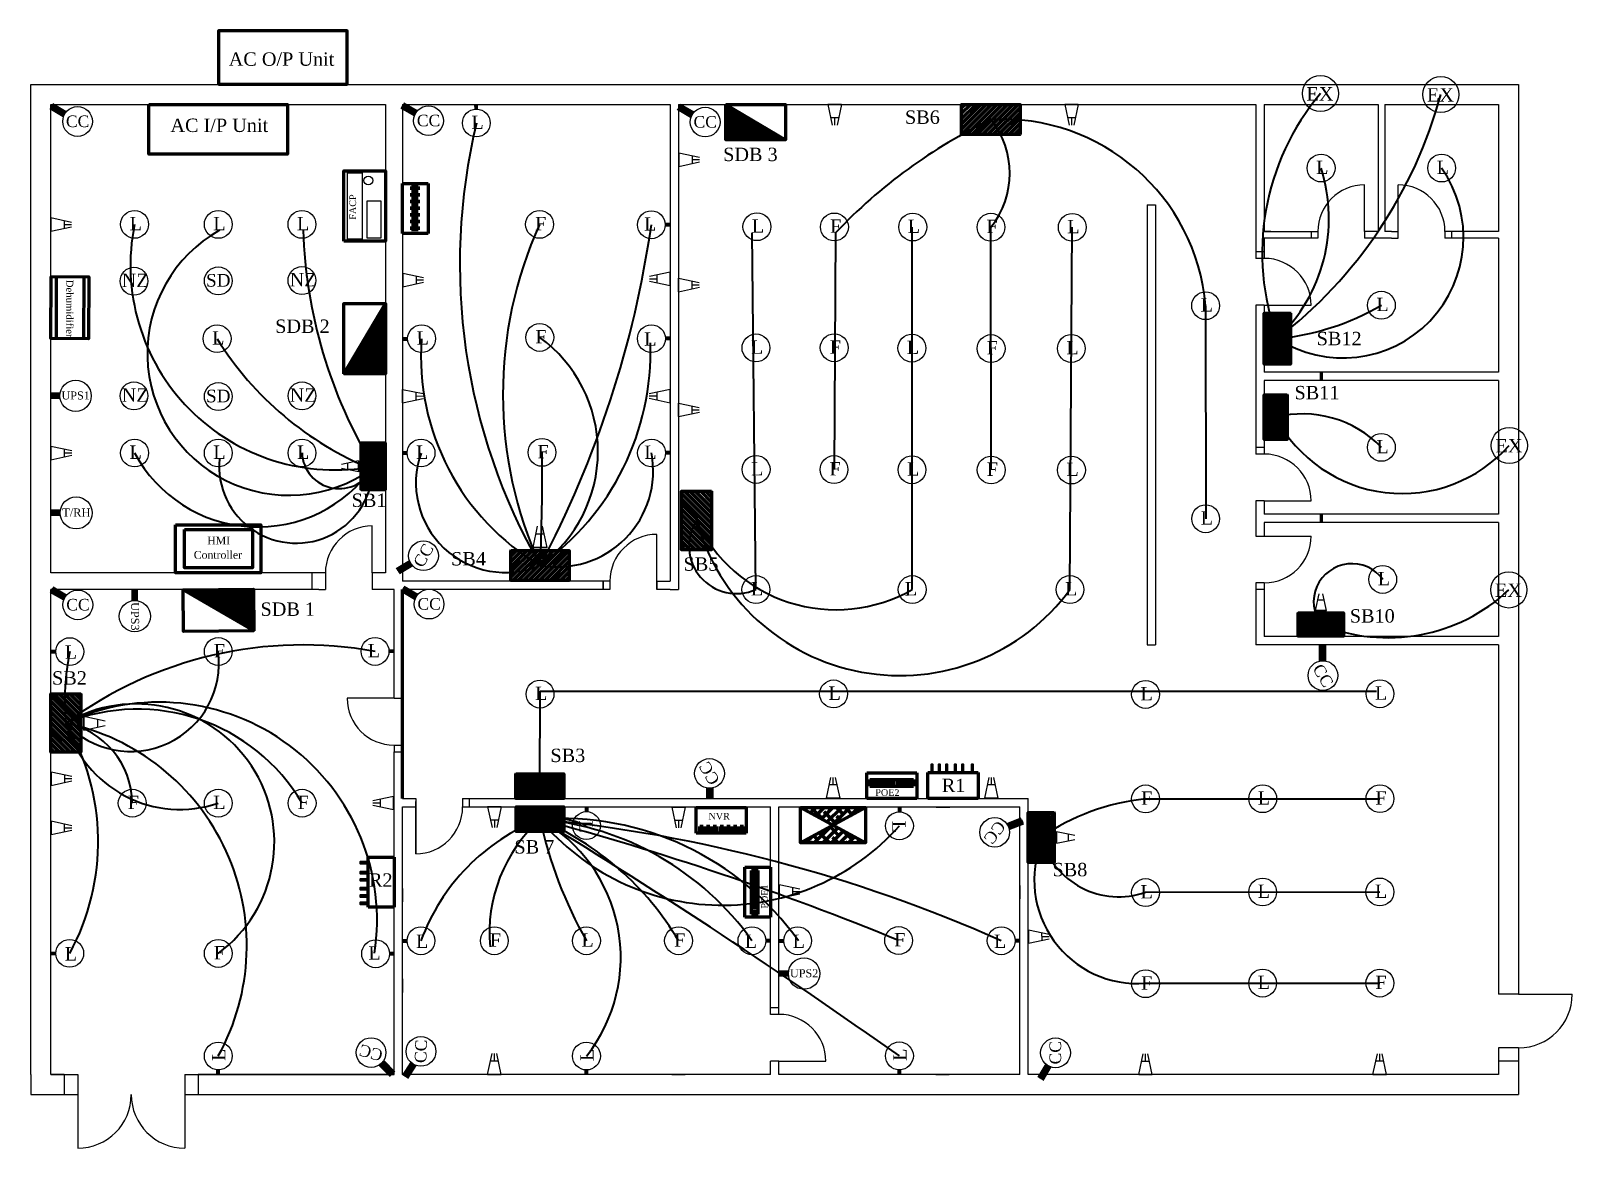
# Model space of a CAD drawing. Header units: metres. Extents: x 59 to 203, y 25 to 76.
# Drawn here: x 132.46 to 155.49, y 24.89 to 41.59 of the extents above; entities that cross this region are included whole.
import ezdxf
from ezdxf.enums import TextEntityAlignment as Align

# ---------------------------------------------------------------- set-up
doc = ezdxf.new("R2010")
doc.units = ezdxf.units.M
doc.header["$LTSCALE"] = 1e-05
doc.header["$MEASUREMENT"] = 0
doc.linetypes.add('DASHED2', pattern=[0.375, 0.25, -0.125])
doc.layers.add('Wire(SLF)', color=100, linetype='DASHED2')
doc.styles.get("Standard").update_dxf_attribs({"font": 'times.ttf'})

msp = doc.modelspace()

# ---------------------------------------------------------------- texts
at = {"lineweight": 60}
for s, height, p in [('AC O/P Unit', 0.2, (135.419, 41.065)), ('AC I/P Unit', 0.2, (134.548, 40.075)), ('HMI', 0.1161, (135.099, 33.911)), ('Controller', 0.1161, (134.897, 33.697))]:
    msp.add_text(s, height=height, dxfattribs=at).set_placement(p)
at = {"color": 0}
for s, height, p in [('EX', 0.2, (151.721, 40.545)), ('EX', 0.2, (153.52, 40.53)), ('CC', 0.1732, (133.162, 40.148)), ('CC', 0.1732, (138.404, 40.16)), ('CC', 0.1732, (142.537, 40.14)), ('L', 0.2, (151.755, 39.447)), ('L', 0.2, (153.555, 39.447)), ('L', 0.2, (134.03, 38.606)), ('L', 0.2, (135.28, 38.606)), ('L', 0.2, (136.53, 38.606)), ('F', 0.2, (140.079, 38.606)), ('L', 0.2, (143.326, 38.57)), ('F', 0.2, (144.485, 38.568)), ('L', 0.2, (145.655, 38.566)), ('F', 0.2, (146.823, 38.564)), ('L', 0.2, (148.037, 38.561)), ('NZ', 0.2, (134.021, 37.757)), ('SD', 0.1893, (135.263, 37.763)), ('NZ', 0.2, (136.53, 37.767)), ('L', 0.2, (150.029, 37.39)), ('L', 0.2, (152.655, 37.397)), ('L', 0.2, (135.263, 36.897)), ('F', 0.2, (140.083, 36.916)), ('L', 0.2, (143.312, 36.76)), ('F', 0.2, (144.481, 36.761)), ('L', 0.2, (145.641, 36.756)), ('F', 0.2, (146.825, 36.75)), ('L', 0.2, (148.023, 36.751)), ('UPS1', 0.1199, (133.133, 36.077)), ('NZ', 0.2, (134.021, 36.042)), ('SD', 0.1893, (135.263, 36.034)), ('NZ', 0.2, (136.531, 36.042)), ('L', 0.2, (152.655, 35.272)), ('EX', 0.2, (154.543, 35.285)), ('L', 0.2, (134.029, 35.189)), ('L', 0.2, (135.28, 35.189)), ('L', 0.2, (136.531, 35.189)), ('L', 0.2, (138.309, 35.189)), ('F', 0.2, (140.116, 35.197)), ('L', 0.2, (143.314, 34.942)), ('F', 0.2, (144.478, 34.941)), ('L', 0.2, (145.643, 34.938)), ('F', 0.2, (146.827, 34.935)), ('L', 0.2, (148.025, 34.933)), ('T/RH', 0.1225, (133.142, 34.325)), ('L', 0.2, (150.03, 34.206)), ('L', 0.2, (152.675, 33.299)), ('L', 0.2, (143.311, 33.147)), ('L', 0.2, (148.003, 33.147)), ('EX', 0.2, (154.535, 33.126)), ('CC', 0.1732, (133.167, 32.923)), ('CC', 0.1732, (138.413, 32.934)), ('F', 0.2, (135.28, 32.221)), ('L', 0.2, (140.087, 31.585)), ('L', 0.2, (144.471, 31.587)), ('L', 0.2, (149.132, 31.579)), ('L', 0.2, (152.634, 31.589)), ('F', 0.2, (149.132, 30.018)), ('L', 0.2, (150.882, 30.021)), ('F', 0.2, (152.633, 30.021)), ('F', 0.2, (133.995, 29.955)), ('L', 0.2, (135.28, 29.955)), ('F', 0.2, (136.532, 29.955)), ('L', 0.2, (149.132, 28.618)), ('L', 0.2, (150.881, 28.627)), ('L', 0.2, (152.633, 28.627)), ('F', 0.2, (139.404, 27.897)), ('L', 0.2, (140.78, 27.897)), ('F', 0.2, (142.156, 27.897)), ('F', 0.2, (145.444, 27.902)), ('F', 0.2, (135.28, 27.708)), ('UPS2', 0.1199, (144.015, 27.44)), ('F', 0.2, (149.132, 27.256)), ('L', 0.2, (150.881, 27.265)), ('F', 0.2, (152.632, 27.265))]:
    msp.add_text(s, height=height, dxfattribs=at).set_placement(p, align=Align.CENTER)
for s, height, rotation, p in [('L', 0.2, 0.5601, (139.137, 40.12)), ('L', 0.2, 359.6407, (141.715, 38.6)), ('L', 0.2, 0.5601, (138.318, 36.898)), ('L', 0.2, 0.2888, (141.718, 36.879)), ('L', 0.2, 0.2008, (141.719, 35.189)), ('CC', 0.1732, 61.0848, (138.403, 33.703)), ('L', 0.2, 0.2008, (145.612, 33.147)), ('UPS3', 0.1199, 270, (133.961, 32.835)), ('L', 0.2, 359.912, (133.062, 32.201)), ('L', 0.2, 0.2008, (137.588, 32.223)), ('CC', 0.1732, 300.7541, (151.693, 31.906)), ('CC', 0.1732, 120.5056, (142.672, 30.532)), ('L', 0.2, 269.912, (140.656, 29.691)), ('L', 0.2, 269.912, (145.331, 29.687)), ('CC', 0.1732, 232.6738, (146.793, 29.657)), ('L', 0.2, 359.912, (133.061, 27.691)), ('L', 0.2, 0.2008, (137.597, 27.704)), ('L', 0.2, 359.912, (138.308, 27.879)), ('L', 0.2, 0.088, (143.219, 27.879)), ('L', 0.2, 359.912, (143.935, 27.879)), ('L', 0.2, 0.088, (146.942, 27.879)), ('CC', 0.1732, 88.05, (138.375, 26.331)), ('L', 0.2, 89.912, (135.37, 26.281)), ('CC', 0.1732, 164.516, (137.567, 26.395)), ('L', 0.2, 89.912, (140.87, 26.28)), ('L', 0.2, 89.912, (145.545, 26.283)), ('CC', 0.1732, 90, (147.853, 26.313))]:
    msp.add_text(s, height=height, rotation=rotation, dxfattribs=at).set_placement(p, align=Align.CENTER)
at = {"lineweight": 60}
msp.add_text('Dehumidifier', height=0.10619, rotation=270, dxfattribs=at).set_placement((132.991, 37.866))
at = {"attachment_point": 1}
for s, width, heights, insert, char_height in [('SB6', 0.77272, [0], (145.521, 40.397), 0.2), ('SDB 3', 0.92655, [0], (142.805, 39.84), 0.2), ('SDB 2', 1.02509, [0], (136.113, 37.272), 0.2), ('SB12', 1.23747, [0], (151.671, 37.088), 0.2), ('SB11', 0.97038, [0], (151.34, 36.279), 0.2), ('SB1', 0.45435, [0], (137.255, 34.671), 0.2), ('SB4', 0.7918, [0], (138.741, 33.796), 0.2), ('SB5', 0.84319, [0], (142.213, 33.717), 0.2), ('SDB 1', 0.90038, [0], (135.894, 33.043), 0.2), ('SB10', 0.62833, [0], (152.166, 32.942), 0.2), ('SB2', 0.75686, [0], (132.78, 32.015), 0.2), ('\\pxqc;SB3', 1.05524, [0], (139.957, 30.857), 0.2), ('\\pxqc;R1', 1.05524, [0], (145.72, 30.409), 0.2), ('POE2', 1.04665, [0.102], (145.078, 30.252), 0.1), ('NVR', 1.04665, [0.102], (142.586, 29.898), 0.1), ('SB 7', 1.04665, [0], (139.687, 29.49), 0.2), ('\\pxqc;SB8', 1.3011, [0], (147.334, 29.15), 0.2), ('\\pxqc;R2', 1.05524, [0], (137.163, 28.994), 0.2)]:
    msp.add_mtext_dynamic_manual_height_columns(s, width=width, gutter_width=1, heights=heights, dxfattribs=dict(at, insert=insert, char_height=char_height))
at = {"char_height": 0.1, "attachment_point": 1, "rotation": 90}
for s, width, heights, insert in [('\\pxqc;FACP', 0.8634, [0], (137.222, 38.522)), ('POE1', 1.04665, [0.102], (143.372, 28.467))]:
    msp.add_mtext_dynamic_manual_height_columns(s, width=width, gutter_width=1, heights=heights, dxfattribs=dict(at, insert=insert))

# ---------------------------------------------------------------- blocks, each defined once
blk = doc.blocks.new('normal door')
for p, q in [((0, 0.125), (0, 0.825)), ((-0.7, 0.125), (-0.8, 0.125)), ((-0.8, 0.125), (-0.8, 0)), ((-0.7, 0), (-0.8, 0)), ((-0.7, 0.125), (-0.7, 0)), ((0, 0.125), (0, 0))]:
    blk.add_line(p, q)
blk.add_arc((0, 0.125), 0.7, 90, 180)

# ---------------------------------------------------------------- hatches: boundary and pattern name
at = {"lineweight": 60}
h = msp.add_hatch(dxfattribs=at)
h.set_pattern_fill('ANSI31', color=256, scale=0.221801, angle=0.0166, style=0)
h.set_pattern_definition([(45.01664, (131.454638, 25.38501), (-0.019610316, 0.019598928), [])])
h.paths.add_polyline_path([(143.736, 39.958), (142.847, 40.485), (142.847, 39.958)])
h = msp.add_hatch(dxfattribs=at)
h.set_pattern_fill('ANSI31', color=256, scale=0.447342, angle=180)
h.set_pattern_definition([(225, (184.031344, 68.213096), (0.03953984, -0.03953984), [])])
h.paths.add_polyline_path([(147.241, 40.036), (147.241, 40.486), (146.367, 40.486), (146.367, 40.036)])
h = msp.add_hatch(dxfattribs=at)
h.set_pattern_fill('ANSI31', color=256, scale=0.261867, angle=90, style=0)
h.set_pattern_definition([(135, (154.962064, 23.005506), (-0.02314598, -0.02314598), [])])
h.paths.add_polyline_path([(137.76, 37.511), (137.139, 36.461), (137.76, 36.461)])
h = msp.add_hatch(dxfattribs=at)
h.set_pattern_fill('ANSI31', color=256, scale=0.388692, angle=-90)
h.set_pattern_definition([(315, (126.795753, 69.332457), (0.034355855, 0.034355855), [])])
h.paths.add_polyline_path([(151.279, 37.365), (150.888, 37.365), (150.888, 36.606), (151.279, 36.606)])
h = msp.add_hatch(dxfattribs=at)
h.set_pattern_fill('ANSI31', color=256, scale=0.342004, angle=-90)
h.set_pattern_definition([(315, (129.689607, 64.272085), (0.03022915, 0.03022915), [])])
h.paths.add_polyline_path([(151.232, 36.145), (150.888, 36.145), (150.888, 35.477), (151.232, 35.477)])
h = msp.add_hatch(dxfattribs=at)
h.set_pattern_fill('ANSI31', color=256, scale=0.359311, angle=90)
h.set_pattern_definition([(135, (160.02907, 5.1748), (-0.03175889, -0.03175889), [])])
h.paths.add_polyline_path([(137.397, 34.725), (137.758, 34.725), (137.758, 35.427), (137.397, 35.427)])
h = msp.add_hatch(dxfattribs=at)
h.set_pattern_fill('ANSI31', color=256, scale=0.447342, angle=-90)
h.set_pattern_definition([(315, (114.45358, 71.49459), (0.03953984, 0.03953984), [])])
h.paths.add_polyline_path([(142.631, 34.704), (142.181, 34.704), (142.181, 33.83), (142.631, 33.83)])
h = msp.add_hatch(dxfattribs=at)
h.set_pattern_fill('ANSI31', color=256, scale=0.447342)
h.set_pattern_definition([(45, (102.84303, 5.643244), (-0.03953984, 0.03953984), [])])
h.paths.add_polyline_path([(139.634, 33.82), (139.634, 33.371), (140.507, 33.371), (140.507, 33.82)])
h = msp.add_hatch(dxfattribs=at)
h.set_pattern_fill('ANSI31', color=256, scale=0.261867, angle=180.422, style=0)
h.set_pattern_definition([(225.42197, (149.116005, 50.540016), (0.023315812, -0.02297489), [])])
h.paths.add_polyline_path([(134.738, 33.232), (135.792, 32.618), (135.788, 33.24)])
h = msp.add_hatch(dxfattribs=at)
h.set_pattern_fill('ANSI31', color=256, scale=0.347025)
h.set_pattern_definition([(45, (122.8562, 11.03124), (-0.03067299, 0.03067299), [])])
h.paths.add_polyline_path([(151.396, 32.89), (151.396, 32.541), (152.074, 32.541), (152.074, 32.89)])
h = msp.add_hatch(dxfattribs=at)
h.set_pattern_fill('ANSI31', color=256, scale=0.447342, angle=-90)
h.set_pattern_definition([(315, (105.033273, 68.46726), (0.03953984, 0.03953984), [])])
h.paths.add_polyline_path([(133.21, 31.677), (132.761, 31.677), (132.761, 30.803), (133.21, 30.803)])
h = msp.add_hatch(dxfattribs=at)
h.set_pattern_fill('ANSI31', color=256, scale=0.367618)
h.set_pattern_definition([(45, (109.472096, 7.32689), (-0.032493114, 0.032493114), [])])
h.paths.add_polyline_path([(139.706, 30.482), (139.706, 30.113), (140.424, 30.113), (140.424, 30.482)])
h = msp.add_hatch(dxfattribs=at)
h.set_pattern_fill('ANSI31', color=256, scale=0.365629, angle=180)
h.set_pattern_definition([(225, (170.497143, 52.648433), (0.03231735, -0.03231735), [])])
h.paths.add_polyline_path([(140.427, 29.618), (140.427, 29.986), (139.713, 29.986), (139.713, 29.618)])
h = msp.add_hatch(dxfattribs=at)
h.set_pattern_fill('ANSI38', color=256, scale=0.720766)
h.set_pattern_definition([(45, (95.60787, -13.75963), (-0.06370732, 0.06370732), []), (135, (95.60787, -13.75963), (-0.19112195, 0.06370732), [0.2252394, -0.13514363])])
h.paths.add_polyline_path([(143.961, 29.979), (144.445, 29.714), (144.929, 29.979)])
h.paths.add_polyline_path([(144.929, 29.448), (144.445, 29.714), (143.961, 29.448)])
h = msp.add_hatch(dxfattribs=at)
h.set_pattern_fill('ANSI31', color=256, scale=0.382647, angle=-90)
h.set_pattern_definition([(315, (123.64542, 61.375407), (0.033821574, 0.033821574), [])])
h.paths.add_polyline_path([(147.748, 29.905), (147.363, 29.905), (147.363, 29.158), (147.748, 29.158)])

# ---------------------------------------------------------------- linework, layer by layer
for p, q in [((132.463, 25.986), (132.463, 40.786)), ((142.013, 40.786), (142.163, 40.786)), ((150.738, 40.786), (150.888, 40.786)), ((152.588, 40.786), (152.688, 40.786)), ((154.688, 40.786), (154.688, 36.486)), ((132.763, 40.486), (137.763, 40.486)), ((137.763, 40.486), (137.763, 33.486)), ((138.013, 40.486), (138.013, 36.855)), ((142.013, 40.486), (142.013, 33.361)), ((142.138, 40.486), (142.138, 33.236)), ((150.763, 40.486), (150.763, 38.186)), ((150.763, 40.486), (150.763, 38.186)), ((150.888, 40.486), (150.888, 38.586)), ((152.588, 40.486), (152.588, 38.586)), ((152.688, 40.486), (152.688, 38.586)), ((154.388, 40.486), (154.388, 38.586)), ((154.388, 40.486), (154.388, 38.586)), ((154.388, 40.486), (154.388, 38.586)), ((154.688, 40.486), (154.688, 38.586)), ((152.388, 38.586), (152.388, 39.286)), ((152.888, 38.586), (152.888, 39.286)), ((149.138, 38.986), (149.138, 32.411)), ((149.138, 38.986), (149.263, 38.986)), ((149.263, 38.986), (149.263, 32.411)), ((150.988, 38.586), (150.888, 38.586)), ((150.888, 38.586), (151.688, 38.586)), ((150.888, 38.486), (150.888, 38.186)), ((151.588, 38.486), (150.888, 38.486)), ((151.588, 38.586), (151.588, 38.486)), ((151.588, 38.586), (151.588, 38.486)), ((151.688, 38.486), (151.588, 38.486)), ((151.688, 38.586), (151.688, 38.486)), ((152.388, 38.586), (152.388, 38.486)), ((152.588, 38.586), (152.388, 38.586)), ((152.788, 38.486), (152.388, 38.486)), ((152.788, 38.586), (152.688, 38.586)), ((152.788, 38.586), (152.888, 38.586)), ((152.788, 38.486), (152.888, 38.486)), ((152.888, 38.486), (152.888, 38.586)), ((154.388, 38.586), (153.588, 38.586)), ((153.588, 38.586), (153.588, 38.486)), ((154.388, 38.486), (153.588, 38.486)), ((153.688, 38.486), (153.688, 38.586)), ((154.388, 38.486), (154.388, 37.486)), ((154.388, 38.486), (154.388, 36.486)), ((150.888, 38.286), (150.763, 38.286)), ((150.888, 38.186), (150.763, 38.186)), ((150.763, 37.486), (150.763, 35.261)), ((150.763, 37.486), (150.763, 35.261)), ((150.888, 37.486), (150.763, 37.486)), ((150.888, 37.486), (150.888, 36.486)), ((150.888, 37.486), (151.588, 37.486)), ((138.013, 36.855), (138.013, 33.361)), ((154.388, 36.486), (150.888, 36.486)), ((154.688, 36.486), (154.688, 36.386)), ((154.688, 36.386), (154.688, 36.286)), ((150.888, 36.361), (150.888, 35.261)), ((154.388, 36.361), (150.888, 36.361)), ((150.888, 35.361), (150.763, 35.361)), ((150.888, 35.261), (150.763, 35.261)), ((150.763, 34.561), (150.763, 34.036)), ((150.888, 34.561), (150.763, 34.561)), ((150.888, 34.561), (150.888, 34.361)), ((150.888, 34.561), (151.588, 34.561)), ((154.388, 34.361), (150.888, 34.361)), ((154.688, 34.361), (154.688, 34.225)), ((137.563, 33.486), (137.563, 34.186)), ((150.888, 34.236), (150.888, 34.036)), ((154.388, 34.236), (150.888, 34.236)), ((150.763, 34.036), (151.588, 34.036)), ((136.763, 33.486), (132.763, 33.486)), ((136.663, 33.486), (136.663, 33.236)), ((136.863, 33.486), (136.763, 33.486)), ((136.863, 33.486), (136.863, 33.236)), ((137.763, 33.486), (137.563, 33.486)), ((137.563, 33.486), (137.563, 33.236)), ((132.763, 25.986), (132.763, 33.236)), ((136.763, 33.236), (132.763, 33.236)), ((136.763, 33.236), (136.863, 33.236)), ((137.888, 33.236), (137.563, 33.236)), ((137.888, 31.611), (137.888, 33.236)), ((141.014, 33.361), (138.013, 33.361)), ((138.013, 31.611), (138.013, 33.236)), ((141.014, 33.236), (138.013, 33.236)), ((141.014, 33.236), (141.014, 33.361)), ((141.814, 33.236), (141.814, 33.361)), ((141.814, 33.361), (142.013, 33.361)), ((142.014, 33.236), (141.814, 33.236)), ((142.013, 33.236), (142.138, 33.236)), ((150.763, 33.336), (150.763, 32.411)), ((150.888, 33.336), (150.763, 33.336)), ((150.888, 33.236), (150.763, 33.236)), ((150.888, 33.336), (150.888, 32.536)), ((154.388, 32.536), (150.888, 32.536)), ((149.138, 32.411), (149.263, 32.411)), ((154.388, 32.411), (150.763, 32.411)), ((137.888, 31.611), (138.013, 31.611)), ((137.888, 25.986), (137.888, 30.811)), ((137.888, 30.811), (138.013, 30.811)), ((138.013, 30.111), (138.013, 30.811)), ((137.888, 25.986), (137.888, 29.986)), ((138.013, 30.111), (138.213, 30.111)), ((138.013, 30.111), (138.213, 30.111)), ((138.013, 25.986), (138.013, 29.986)), ((138.013, 29.986), (138.213, 29.986)), ((138.213, 30.111), (138.213, 29.986)), ((138.213, 29.286), (138.213, 30.066)), ((138.213, 29.986), (138.213, 29.286)), ((138.913, 30.111), (147.363, 30.111)), ((138.913, 30.111), (138.913, 29.986)), ((138.913, 29.986), (143.513, 29.986)), ((139.013, 30.111), (139.013, 29.986)), ((143.513, 26.886), (143.513, 29.986)), ((143.638, 26.886), (143.638, 29.986)), ((143.638, 29.986), (147.238, 29.986)), ((147.238, 25.986), (147.238, 29.986)), ((147.363, 25.986), (147.363, 30.111)), ((154.688, 27.383), (154.688, 27.186)), ((154.688, 27.186), (155.488, 27.186)), ((143.638, 26.986), (143.513, 26.986)), ((143.638, 26.886), (143.513, 26.886)), ((154.688, 26.386), (154.688, 25.686)), ((143.513, 25.986), (143.513, 26.186)), ((143.638, 26.186), (143.513, 26.186)), ((143.638, 25.986), (143.638, 26.186)), ((143.638, 26.186), (144.338, 26.186)), ((132.463, 25.986), (132.463, 25.686)), ((132.963, 25.986), (132.763, 25.986)), ((132.763, 25.986), (133.163, 25.986)), ((132.963, 25.986), (132.963, 25.686)), ((133.163, 25.986), (133.163, 25.686)), ((134.763, 25.986), (137.888, 25.986)), ((134.763, 25.986), (134.763, 25.686)), ((137.888, 25.986), (134.963, 25.986)), ((134.963, 25.986), (134.963, 25.686)), ((148.363, 25.986), (148.363, 25.987)), ((132.463, 25.686), (132.763, 25.686)), ((132.763, 25.686), (133.163, 25.686)), ((133.163, 25.686), (133.163, 24.886)), ((134.763, 25.686), (154.688, 25.686)), ((134.763, 25.686), (134.763, 24.886))]:
    msp.add_line(p, q)
for p, q in [((132.954, 40.312), (132.755, 40.429)), ((132.97, 40.344), (132.77, 40.461)), ((132.986, 40.368), (132.786, 40.485)), ((138.196, 40.324), (137.997, 40.441)), ((138.212, 40.356), (138.012, 40.473)), ((138.228, 40.38), (138.028, 40.497)), ((142.329, 40.304), (142.129, 40.421)), ((142.345, 40.336), (142.145, 40.453)), ((142.361, 40.36), (142.161, 40.477)), ((132.84, 37.913), (132.84, 36.986)), ((133.254, 37.912), (133.249, 36.984)), ((132.899, 36.155), (132.758, 36.155)), ((132.899, 36.155), (132.899, 36.155)), ((132.899, 36.107), (132.758, 36.107)), ((132.902, 34.406), (132.758, 34.406)), ((132.902, 34.357), (132.758, 34.357)), ((132.902, 34.406), (132.902, 34.406)), ((138.125, 33.655), (137.926, 33.537)), ((138.138, 33.629), (137.939, 33.511)), ((138.158, 33.6), (137.959, 33.482)), ((132.959, 33.087), (132.759, 33.204)), ((132.974, 33.119), (132.774, 33.236)), ((132.99, 33.143), (132.791, 33.26)), ((133.991, 33.069), (133.991, 33.236)), ((134.04, 33.069), (134.04, 33.236)), ((138.205, 33.099), (138.006, 33.215)), ((138.221, 33.13), (138.021, 33.247)), ((138.237, 33.154), (138.037, 33.271)), ((134.04, 33.069), (134.04, 33.069)), ((151.728, 32.169), (151.726, 32.401)), ((151.764, 32.172), (151.762, 32.404)), ((151.793, 32.17), (151.791, 32.402)), ((142.572, 30.268), (142.573, 30.111)), ((142.601, 30.266), (142.602, 30.111)), ((142.636, 30.269), (142.637, 30.111)), ((143.961, 29.979), (144.929, 29.448)), ((144.929, 29.979), (143.961, 29.448)), ((147.05, 29.722), (147.264, 29.81)), ((147.066, 29.691), (147.28, 29.779)), ((147.075, 29.663), (147.29, 29.751)), ((143.78, 27.519), (143.64, 27.519)), ((143.78, 27.471), (143.64, 27.471)), ((143.78, 27.519), (143.78, 27.519)), ((137.678, 26.136), (137.839, 25.97)), ((137.7, 26.155), (137.862, 25.989)), ((137.724, 26.181), (137.885, 26.015)), ((138.148, 26.163), (138.025, 25.967)), ((138.172, 26.145), (138.048, 25.95)), ((138.203, 26.129), (138.08, 25.933)), ((147.633, 26.136), (147.516, 25.937)), ((147.657, 26.12), (147.54, 25.92)), ((147.689, 26.105), (147.572, 25.905))]:
    msp.add_line(p, q, dxfattribs=at)
at = {"color": 0, "lineweight": 60}
for p, q in [((139.107, 40.486), (139.108, 40.415)), ((139.116, 40.486), (139.117, 40.415)), ((142.847, 40.485), (143.736, 39.958)), ((148.009, 40.485), (148.009, 40.486)), ((138.013, 38.557), (138.013, 39.304)), ((138.013, 39.304), (138.398, 39.304)), ((138.147, 39.261), (138.147, 39.211)), ((138.247, 39.261), (138.147, 39.261)), ((138.247, 39.211), (138.147, 39.211)), ((138.147, 39.161), (138.147, 39.111)), ((138.247, 39.161), (138.147, 39.161)), ((138.247, 39.161), (138.147, 39.161)), ((138.247, 39.261), (138.247, 39.211)), ((138.247, 39.161), (138.247, 39.111)), ((138.398, 39.304), (138.398, 38.557)), ((138.247, 39.111), (138.147, 39.111)), ((138.147, 39.061), (138.147, 39.011)), ((138.247, 39.061), (138.147, 39.061)), ((138.247, 39.011), (138.147, 39.011)), ((138.147, 38.961), (138.147, 38.911)), ((138.247, 38.961), (138.147, 38.961)), ((138.247, 39.061), (138.247, 39.011)), ((138.247, 38.961), (138.247, 38.911)), ((138.247, 38.911), (138.147, 38.911)), ((138.147, 38.861), (138.147, 38.811)), ((138.247, 38.861), (138.147, 38.861)), ((138.247, 38.811), (138.147, 38.811)), ((138.147, 38.761), (138.147, 38.711)), ((138.247, 38.761), (138.147, 38.761)), ((138.247, 38.711), (138.147, 38.711)), ((138.247, 38.861), (138.247, 38.811)), ((138.247, 38.761), (138.247, 38.711)), ((142.011, 38.691), (141.94, 38.691)), ((142.011, 38.682), (141.94, 38.682)), ((138.398, 38.557), (138.013, 38.557)), ((138.147, 38.661), (138.147, 38.611)), ((138.247, 38.661), (138.147, 38.661)), ((138.247, 38.611), (138.147, 38.611)), ((138.247, 38.661), (138.247, 38.611)), ((137.139, 36.461), (137.76, 37.511)), ((138.021, 36.988), (138.092, 36.988)), ((138.022, 36.978), (138.092, 36.979)), ((142.013, 36.992), (141.942, 36.991)), ((142.013, 36.983), (141.942, 36.982)), ((151.737, 36.486), (151.737, 36.361)), ((138.013, 35.282), (138.084, 35.282)), ((138.013, 35.273), (138.084, 35.273)), ((142.014, 35.283), (141.943, 35.283)), ((142.014, 35.274), (141.943, 35.274)), ((151.736, 34.361), (151.736, 34.236)), ((135.792, 32.618), (134.738, 33.232)), ((138.013, 30.111), (138.013, 33.236)), ((151.735, 32.541), (151.735, 32.536)), ((132.766, 32.313), (132.837, 32.313)), ((132.766, 32.304), (132.837, 32.304)), ((137.883, 32.317), (137.812, 32.316)), ((137.883, 32.308), (137.813, 32.307)), ((144.95, 30.112), (144.95, 30.497)), ((144.95, 30.497), (145.697, 30.497)), ((144.997, 30.397), (145.647, 30.397)), ((144.997, 30.397), (144.997, 30.297)), ((145.047, 30.397), (145.047, 30.297)), ((145.097, 30.397), (145.097, 30.297)), ((145.097, 30.397), (145.097, 30.297)), ((145.147, 30.397), (145.147, 30.297)), ((145.197, 30.397), (145.197, 30.297)), ((145.247, 30.397), (145.247, 30.297)), ((145.297, 30.397), (145.297, 30.297)), ((145.347, 30.397), (145.347, 30.297)), ((145.397, 30.397), (145.397, 30.297)), ((145.447, 30.397), (145.447, 30.297)), ((145.497, 30.397), (145.497, 30.297)), ((145.547, 30.397), (145.547, 30.297)), ((145.597, 30.397), (145.597, 30.297)), ((145.647, 30.397), (145.647, 30.297)), ((145.697, 30.497), (145.697, 30.112)), ((145.864, 30.115), (145.864, 30.5)), ((145.864, 30.5), (146.612, 30.5)), ((146.612, 30.5), (146.612, 30.115)), ((144.997, 30.297), (145.647, 30.297)), ((140.759, 29.987), (140.759, 29.916)), ((140.768, 29.987), (140.768, 29.916)), ((142.403, 29.977), (143.151, 29.977)), ((142.403, 29.592), (142.403, 29.977)), ((143.151, 29.977), (143.151, 29.592)), ((145.697, 30.112), (144.95, 30.112)), ((145.434, 29.982), (145.434, 29.912)), ((145.443, 29.982), (145.443, 29.912)), ((146.612, 30.115), (145.864, 30.115)), ((143.151, 29.592), (142.403, 29.592)), ((142.508, 29.692), (142.458, 29.692)), ((142.458, 29.592), (142.458, 29.692)), ((142.508, 29.592), (142.458, 29.592)), ((142.508, 29.592), (142.508, 29.692)), ((142.608, 29.692), (142.558, 29.692)), ((142.558, 29.592), (142.558, 29.692)), ((142.608, 29.592), (142.558, 29.592)), ((142.608, 29.592), (142.608, 29.692)), ((142.708, 29.692), (142.658, 29.692)), ((142.658, 29.592), (142.658, 29.692)), ((142.708, 29.592), (142.658, 29.592)), ((142.708, 29.592), (142.708, 29.692)), ((142.808, 29.692), (142.758, 29.692)), ((142.758, 29.592), (142.758, 29.692)), ((142.808, 29.592), (142.758, 29.592)), ((142.808, 29.592), (142.808, 29.692)), ((142.908, 29.692), (142.858, 29.692)), ((142.858, 29.592), (142.858, 29.692)), ((142.908, 29.592), (142.858, 29.592)), ((142.908, 29.592), (142.908, 29.692)), ((143.008, 29.692), (142.958, 29.692)), ((142.958, 29.592), (142.958, 29.692)), ((143.008, 29.592), (142.958, 29.592)), ((143.008, 29.592), (143.008, 29.692)), ((143.008, 29.592), (143.008, 29.692)), ((143.108, 29.692), (143.058, 29.692)), ((143.058, 29.592), (143.058, 29.692)), ((143.108, 29.592), (143.058, 29.592)), ((143.108, 29.592), (143.108, 29.692)), ((137.503, 28.488), (137.503, 29.235)), ((137.503, 29.235), (137.888, 29.235)), ((137.888, 29.235), (137.888, 28.488)), ((143.127, 28.339), (143.127, 29.086)), ((143.127, 29.086), (143.511, 29.086)), ((143.227, 28.386), (143.227, 29.036)), ((143.227, 29.036), (143.327, 29.036)), ((143.327, 28.386), (143.327, 29.036)), ((143.511, 29.086), (143.511, 28.339)), ((143.227, 28.986), (143.327, 28.986)), ((143.227, 28.936), (143.327, 28.936)), ((143.227, 28.886), (143.327, 28.886)), ((143.227, 28.836), (143.327, 28.836)), ((143.227, 28.786), (143.327, 28.786)), ((143.227, 28.736), (143.327, 28.736)), ((143.227, 28.686), (143.327, 28.686)), ((143.227, 28.636), (143.327, 28.636)), ((143.227, 28.586), (143.327, 28.586)), ((137.888, 28.488), (137.503, 28.488)), ((143.511, 28.339), (143.127, 28.339)), ((143.227, 28.536), (143.327, 28.536)), ((143.227, 28.486), (143.327, 28.486)), ((143.227, 28.486), (143.327, 28.486)), ((143.227, 28.436), (143.327, 28.436)), ((143.227, 28.386), (143.327, 28.386)), ((138.012, 27.991), (138.083, 27.991)), ((138.012, 27.982), (138.083, 27.982)), ((143.514, 27.991), (143.443, 27.991)), ((143.514, 27.982), (143.443, 27.982)), ((143.639, 27.991), (143.71, 27.991)), ((143.639, 27.982), (143.71, 27.982)), ((147.237, 27.991), (147.166, 27.991)), ((147.237, 27.982), (147.167, 27.982)), ((132.765, 27.803), (132.836, 27.803)), ((132.765, 27.794), (132.836, 27.794)), ((137.892, 27.797), (137.821, 27.797)), ((137.892, 27.788), (137.821, 27.788)), ((135.258, 25.985), (135.258, 26.056)), ((135.267, 25.985), (135.267, 26.056)), ((140.758, 25.984), (140.758, 26.055)), ((140.767, 25.984), (140.767, 26.055)), ((145.433, 25.988), (145.433, 26.058)), ((145.442, 25.988), (145.442, 26.058))]:
    msp.add_line(p, q, dxfattribs=at)
at = {"color": 0}
for p, q in [((144.369, 40.487), (144.572, 40.487)), ((144.572, 40.487), (144.369, 40.487)), ((144.369, 40.487), (144.435, 40.177)), ((144.572, 40.487), (144.506, 40.177)), ((147.907, 40.485), (148.11, 40.485)), ((148.11, 40.485), (147.907, 40.485)), ((147.907, 40.485), (147.973, 40.176)), ((148.11, 40.485), (148.044, 40.176)), ((144.529, 40.288), (144.412, 40.288)), ((144.47, 40.288), (144.47, 40.177)), ((144.47, 40.288), (144.47, 40.177)), ((148.067, 40.286), (147.95, 40.286)), ((148.008, 40.286), (148.008, 40.176)), ((148.008, 40.286), (148.008, 40.176)), ((142.143, 39.56), (142.142, 39.762)), ((142.142, 39.762), (142.452, 39.697)), ((142.142, 39.762), (142.143, 39.56)), ((142.143, 39.56), (142.452, 39.627)), ((142.341, 39.72), (142.342, 39.603)), ((142.341, 39.662), (142.452, 39.662)), ((142.341, 39.662), (142.452, 39.662)), ((132.763, 38.593), (132.763, 38.795)), ((132.763, 38.795), (133.072, 38.729)), ((132.763, 38.795), (132.763, 38.593)), ((132.962, 38.753), (132.962, 38.635)), ((132.962, 38.694), (133.072, 38.694)), ((132.962, 38.694), (133.072, 38.694)), ((137.763, 38.593), (137.763, 38.795)), ((137.763, 38.795), (137.763, 38.593)), ((132.763, 38.593), (133.072, 38.659)), ((138.022, 37.761), (138.022, 37.963)), ((138.022, 37.963), (138.331, 37.899)), ((138.022, 37.963), (138.022, 37.761)), ((138.022, 37.761), (138.331, 37.828)), ((138.22, 37.922), (138.221, 37.804)), ((138.221, 37.863), (138.331, 37.863)), ((138.221, 37.863), (138.331, 37.863)), ((142.012, 37.978), (141.703, 37.913)), ((141.814, 37.877), (141.703, 37.877)), ((141.814, 37.877), (141.703, 37.877)), ((142.012, 37.776), (141.703, 37.842)), ((141.814, 37.936), (141.814, 37.819)), ((142.012, 37.776), (142.012, 37.978)), ((142.012, 37.978), (142.012, 37.776)), ((142.14, 37.688), (142.14, 37.891)), ((142.14, 37.891), (142.449, 37.826)), ((142.14, 37.891), (142.14, 37.688)), ((142.339, 37.849), (142.339, 37.731)), ((142.339, 37.79), (142.449, 37.791)), ((142.339, 37.79), (142.449, 37.791)), ((142.14, 37.688), (142.45, 37.755)), ((138.015, 36.026), (138.014, 36.228)), ((138.014, 36.228), (138.324, 36.164)), ((138.014, 36.228), (138.015, 36.026)), ((138.213, 36.187), (138.213, 36.069)), ((142.011, 36.226), (141.701, 36.16)), ((141.812, 36.183), (141.812, 36.066)), ((142.011, 36.024), (142.011, 36.226)), ((142.011, 36.226), (142.011, 36.024)), ((138.015, 36.026), (138.324, 36.093)), ((138.213, 36.128), (138.324, 36.129)), ((138.213, 36.128), (138.324, 36.129)), ((141.812, 36.125), (141.701, 36.125)), ((141.812, 36.125), (141.701, 36.125)), ((142.011, 36.024), (141.701, 36.089)), ((142.14, 35.82), (142.14, 36.022)), ((142.14, 36.022), (142.449, 35.957)), ((142.14, 36.022), (142.14, 35.82)), ((142.339, 35.98), (142.339, 35.863)), ((142.339, 35.921), (142.449, 35.922)), ((142.339, 35.921), (142.449, 35.922)), ((142.14, 35.82), (142.45, 35.886)), ((132.764, 35.176), (132.764, 35.378)), ((132.764, 35.378), (133.073, 35.313)), ((132.764, 35.378), (132.764, 35.176)), ((132.764, 35.176), (133.073, 35.242)), ((132.962, 35.336), (132.962, 35.219)), ((132.962, 35.277), (133.073, 35.277)), ((132.962, 35.277), (133.073, 35.277)), ((137.36, 35.16), (137.105, 35.105)), ((137.36, 34.993), (137.105, 35.047)), ((137.196, 35.028), (137.196, 35.125)), ((137.36, 35.16), (137.36, 34.993)), ((137.36, 34.993), (137.36, 35.16)), ((139.967, 33.866), (140.034, 34.184)), ((140.174, 33.866), (140.107, 34.184)), ((140.174, 33.866), (139.967, 33.866)), ((139.967, 33.866), (140.174, 33.866)), ((140.01, 34.07), (140.131, 34.07)), ((134.011, 33.486), (134.011, 33.486)), ((151.655, 32.925), (151.707, 33.172)), ((151.816, 32.925), (151.763, 33.172)), ((151.689, 33.084), (151.782, 33.084)), ((151.816, 32.925), (151.655, 32.925)), ((151.655, 32.925), (151.816, 32.925)), ((133.257, 31.136), (133.257, 31.343)), ((133.257, 31.343), (133.574, 31.276)), ((133.257, 31.343), (133.257, 31.136)), ((133.257, 31.136), (133.574, 31.204)), ((133.46, 31.3), (133.46, 31.179)), ((132.765, 30.309), (132.765, 30.511)), ((132.765, 30.511), (133.074, 30.446)), ((132.765, 30.511), (132.765, 30.309)), ((132.964, 30.469), (132.964, 30.352)), ((132.964, 30.41), (133.074, 30.41)), ((132.964, 30.41), (133.074, 30.41)), ((144.349, 30.117), (144.414, 30.426)), ((144.45, 30.316), (144.45, 30.426)), ((144.45, 30.316), (144.45, 30.426)), ((144.551, 30.117), (144.485, 30.426)), ((146.713, 30.117), (146.779, 30.426)), ((146.814, 30.316), (146.814, 30.426)), ((146.814, 30.316), (146.814, 30.426)), ((146.915, 30.117), (146.849, 30.426)), ((132.765, 30.309), (133.074, 30.375)), ((144.508, 30.316), (144.391, 30.316)), ((146.873, 30.316), (146.755, 30.316)), ((137.882, 30.144), (137.573, 30.078)), ((137.684, 30.043), (137.573, 30.043)), ((137.684, 30.043), (137.573, 30.043)), ((137.882, 29.942), (137.573, 30.008)), ((137.684, 29.984), (137.684, 30.102)), ((137.882, 30.144), (137.882, 29.942)), ((137.882, 29.942), (137.882, 30.144)), ((139.287, 29.987), (139.489, 29.987)), ((139.489, 29.987), (139.287, 29.987)), ((139.287, 29.987), (139.353, 29.678)), ((139.489, 29.987), (139.423, 29.678)), ((142.037, 29.985), (142.239, 29.985)), ((142.239, 29.985), (142.037, 29.985)), ((142.037, 29.985), (142.103, 29.675)), ((142.239, 29.985), (142.173, 29.675)), ((144.349, 30.117), (144.551, 30.117)), ((144.551, 30.117), (144.349, 30.117)), ((145.987, 29.983), (146.189, 29.983)), ((146.189, 29.983), (145.987, 29.983)), ((146.713, 30.117), (146.915, 30.117)), ((146.915, 30.117), (146.713, 30.117)), ((132.765, 29.777), (132.765, 29.575)), ((132.765, 29.575), (132.765, 29.777)), ((132.765, 29.777), (133.074, 29.711)), ((132.964, 29.617), (132.964, 29.735)), ((139.446, 29.788), (139.329, 29.788)), ((139.388, 29.788), (139.388, 29.678)), ((139.388, 29.788), (139.388, 29.678)), ((142.197, 29.786), (142.079, 29.786)), ((142.138, 29.786), (142.138, 29.675)), ((142.138, 29.786), (142.138, 29.675)), ((132.765, 29.575), (133.074, 29.641)), ((132.964, 29.676), (133.074, 29.676)), ((132.964, 29.676), (133.074, 29.676)), ((147.787, 29.443), (147.787, 29.62)), ((147.787, 29.62), (148.059, 29.563)), ((147.787, 29.62), (147.787, 29.443)), ((147.787, 29.443), (148.059, 29.501)), ((147.961, 29.583), (147.961, 29.48)), ((143.641, 28.624), (143.641, 28.826)), ((143.641, 28.826), (143.95, 28.76)), ((143.641, 28.826), (143.641, 28.624)), ((143.839, 28.784), (143.839, 28.666)), ((147.236, 28.813), (147.236, 28.611)), ((147.236, 28.611), (147.236, 28.813)), ((138.017, 28.566), (138.017, 28.768)), ((138.017, 28.768), (138.017, 28.566)), ((143.641, 28.624), (143.95, 28.69)), ((143.839, 28.725), (143.95, 28.725)), ((143.839, 28.725), (143.95, 28.725)), ((147.364, 27.948), (147.364, 28.15)), ((147.364, 28.15), (147.673, 28.085)), ((147.364, 28.15), (147.364, 27.948)), ((147.562, 28.108), (147.563, 27.991)), ((147.364, 27.948), (147.673, 28.015)), ((147.563, 28.05), (147.673, 28.05)), ((147.563, 28.05), (147.673, 28.05)), ((138.017, 27.415), (138.017, 27.213)), ((138.017, 27.213), (138.017, 27.415)), ((139.287, 25.989), (139.353, 26.299)), ((139.388, 26.188), (139.388, 26.299)), ((139.388, 26.188), (139.388, 26.299)), ((139.489, 25.989), (139.423, 26.299)), ((149.012, 25.986), (149.078, 26.295)), ((149.113, 26.184), (149.113, 26.295)), ((149.113, 26.184), (149.113, 26.295)), ((149.214, 25.986), (149.148, 26.295)), ((152.512, 25.987), (152.578, 26.296)), ((152.613, 26.186), (152.613, 26.296)), ((152.613, 26.186), (152.613, 26.296)), ((152.714, 25.987), (152.648, 26.296)), ((139.446, 26.188), (139.329, 26.188)), ((149.172, 26.184), (149.054, 26.184)), ((152.672, 26.186), (152.554, 26.186)), ((139.287, 25.989), (139.489, 25.989)), ((139.489, 25.989), (139.287, 25.989)), ((142.037, 25.987), (142.239, 25.987)), ((142.239, 25.987), (142.037, 25.987)), ((145.98, 25.988), (146.182, 25.988)), ((146.182, 25.988), (145.98, 25.988)), ((149.012, 25.986), (149.214, 25.986)), ((149.214, 25.986), (149.012, 25.986)), ((152.512, 25.987), (152.714, 25.987)), ((152.714, 25.987), (152.512, 25.987))]:
    msp.add_line(p, q, dxfattribs=at)
at = {"lineweight": 60}
for points in [[(135.266, 40.789), (137.187, 40.789), (137.187, 41.587), (135.266, 41.587)], [(134.227, 40.486), (136.299, 40.486), (136.299, 39.746), (134.227, 39.746)], [(132.766, 37.913), (133.328, 37.911), (133.326, 36.984), (132.763, 36.986)], [(134.626, 34.205), (135.899, 34.205), (135.899, 33.484), (134.626, 33.484)], [(134.76, 34.133), (135.773, 34.133), (135.773, 33.559), (134.76, 33.559)], [(143.961, 29.979), (144.929, 29.979), (144.929, 29.448), (143.961, 29.448)]]:
    msp.add_lwpolyline(points, close=True, dxfattribs=at)
for points in [[(132.463, 33.486), (132.463, 40.786), (137.763, 40.786)], [(132.463, 40.786), (142.013, 40.786)], [(142.138, 40.786), (154.688, 40.786)], [(150.888, 40.786), (152.588, 40.786)], [(152.688, 40.786), (154.688, 40.786), (154.688, 38.586)], [(132.763, 33.486), (132.763, 40.486), (137.763, 40.486)], [(138.013, 40.486), (142.013, 40.486)], [(142.138, 40.486), (150.763, 40.486)], [(150.888, 40.486), (152.588, 40.486)], [(152.688, 40.486), (154.388, 40.486), (154.388, 38.586)], [(154.388, 38.486), (154.388, 36.486)], [(154.388, 36.361), (154.388, 34.361)], [(154.688, 36.361), (154.688, 34.361)], [(154.388, 34.236), (154.388, 32.536)], [(154.688, 34.236), (154.688, 27.383)], [(154.388, 32.411), (154.388, 27.186)], [(154.688, 27.186), (154.388, 27.186)], [(154.688, 26.386), (154.388, 26.386)], [(154.388, 26.386), (154.388, 25.986)], [(154.688, 26.186), (154.388, 26.186)], [(143.513, 25.986), (138.013, 25.986)], [(147.238, 25.986), (143.638, 25.986)], [(154.388, 25.986), (147.363, 25.986)]]:
    msp.add_lwpolyline(points)
at = {"color": 0, "lineweight": 60}
for points in [[(142.847, 40.485), (143.736, 40.485), (143.736, 39.958), (142.847, 39.958)], [(147.241, 40.036), (146.367, 40.036), (146.367, 40.486), (147.241, 40.486)], [(137.138, 38.444), (137.138, 39.494), (137.76, 39.494), (137.76, 38.444)], [(137.139, 36.461), (137.139, 37.511), (137.76, 37.511), (137.76, 36.461)], [(151.279, 37.365), (151.279, 36.606), (150.888, 36.606), (150.888, 37.365)], [(151.232, 36.145), (151.232, 35.477), (150.888, 35.477), (150.888, 36.145)], [(137.397, 34.725), (137.397, 35.427), (137.758, 35.427), (137.758, 34.725)], [(142.631, 34.704), (142.631, 33.83), (142.181, 33.83), (142.181, 34.704)], [(139.634, 33.82), (140.507, 33.82), (140.507, 33.371), (139.634, 33.371)], [(135.792, 32.618), (134.742, 32.61), (134.738, 33.232), (135.788, 33.24)], [(151.396, 32.89), (152.074, 32.89), (152.074, 32.541), (151.396, 32.541)], [(133.21, 31.677), (133.21, 30.803), (132.761, 30.803), (132.761, 31.677)], [(139.706, 30.482), (140.424, 30.482), (140.424, 30.113), (139.706, 30.113)], [(140.427, 29.618), (139.713, 29.618), (139.713, 29.986), (140.427, 29.986)], [(147.748, 29.905), (147.748, 29.158), (147.363, 29.158), (147.363, 29.905)]]:
    msp.add_lwpolyline(points, close=True, dxfattribs=at)
for points in [[(137.195, 38.475), (137.195, 39.465), (137.412, 39.465), (137.412, 38.475)], [(137.488, 38.488), (137.488, 39.047), (137.692, 39.047), (137.692, 38.488)]]:
    msp.add_lwpolyline(points, close=True)
at = {"linetype": 'Continuous', "lineweight": 35}
for points in [[(145.912, 30.5), (145.936, 30.5), (145.936, 30.622), (145.912, 30.622)], [(146.021, 30.5), (146.046, 30.5), (146.046, 30.622), (146.021, 30.622)], [(146.13, 30.5), (146.154, 30.5), (146.154, 30.622), (146.13, 30.622)], [(146.261, 30.5), (146.286, 30.5), (146.286, 30.622), (146.261, 30.622)], [(146.369, 30.5), (146.393, 30.5), (146.393, 30.622), (146.369, 30.622)], [(146.517, 30.5), (146.541, 30.5), (146.541, 30.622), (146.517, 30.622)], [(137.503, 29.14), (137.503, 29.164), (137.381, 29.164), (137.381, 29.14)], [(137.503, 28.992), (137.503, 29.016), (137.381, 29.016), (137.381, 28.992)], [(137.503, 28.885), (137.503, 28.909), (137.381, 28.909), (137.381, 28.885)], [(137.503, 28.753), (137.503, 28.778), (137.381, 28.778), (137.381, 28.753)], [(137.503, 28.644), (137.503, 28.669), (137.381, 28.669), (137.381, 28.644)], [(137.503, 28.535), (137.503, 28.56), (137.381, 28.56), (137.381, 28.535)]]:
    msp.add_lwpolyline(points, close=True, dxfattribs=at)
for centre, radius in [((151.727, 40.65), 0.27), ((153.526, 40.634), 0.27), ((137.504, 39.35), 0.0658), ((154.549, 35.39), 0.27), ((154.541, 33.23), 0.27)]:
    msp.add_circle(centre, radius)
at = {"color": 0}
for centre, radius in [((133.161, 40.232), 0.222), ((138.403, 40.244), 0.222), ((139.118, 40.209), 0.208), ((142.536, 40.224), 0.222), ((151.738, 39.536), 0.208), ((153.538, 39.536), 0.208), ((134.012, 38.694), 0.208), ((135.263, 38.694), 0.208), ((136.513, 38.694), 0.208), ((140.062, 38.694), 0.208), ((141.732, 38.688), 0.208), ((143.309, 38.659), 0.208), ((144.467, 38.656), 0.208), ((145.638, 38.654), 0.208), ((146.806, 38.652), 0.208), ((148.02, 38.65), 0.208), ((134.004, 37.845), 0.208), ((135.263, 37.85), 0.208), ((136.513, 37.855), 0.208), ((150.012, 37.478), 0.208), ((152.638, 37.486), 0.208), ((135.246, 36.986), 0.208), ((138.3, 36.986), 0.208), ((140.066, 37.004), 0.208), ((141.734, 36.986), 0.208), ((143.295, 36.848), 0.208), ((144.464, 36.85), 0.208), ((145.624, 36.844), 0.208), ((146.808, 36.838), 0.208), ((148.006, 36.839), 0.208), ((133.132, 36.131), 0.234), ((134.004, 36.131), 0.208), ((135.263, 36.121), 0.208), ((136.514, 36.131), 0.208), ((134.012, 35.277), 0.208), ((135.263, 35.277), 0.208), ((136.514, 35.277), 0.208), ((138.292, 35.277), 0.208), ((140.099, 35.286), 0.208), ((141.735, 35.277), 0.208), ((152.638, 35.361), 0.208), ((143.297, 35.031), 0.208), ((144.461, 35.029), 0.208), ((145.626, 35.026), 0.208), ((146.809, 35.023), 0.208), ((148.008, 35.022), 0.208), ((133.14, 34.381), 0.239), ((150.013, 34.294), 0.208), ((138.329, 33.742), 0.222), ((143.294, 33.236), 0.208), ((145.629, 33.236), 0.208), ((147.986, 33.236), 0.208), ((152.658, 33.387), 0.208), ((133.165, 33.007), 0.222), ((138.412, 33.018), 0.222), ((134.016, 32.837), 0.234), ((133.045, 32.308), 0.208), ((135.263, 32.31), 0.208), ((137.605, 32.311), 0.208), ((151.765, 31.95), 0.222), ((140.07, 31.673), 0.208), ((144.454, 31.676), 0.208), ((149.115, 31.668), 0.208), ((152.617, 31.678), 0.208), ((142.601, 30.488), 0.222), ((133.978, 30.043), 0.208), ((135.263, 30.043), 0.208), ((136.515, 30.043), 0.208), ((149.115, 30.107), 0.208), ((150.865, 30.109), 0.208), ((152.616, 30.11), 0.208), ((140.763, 29.708), 0.208), ((145.438, 29.704), 0.208), ((146.861, 29.607), 0.222), ((149.115, 28.707), 0.208), ((150.864, 28.715), 0.208), ((152.615, 28.716), 0.208), ((138.291, 27.986), 0.208), ((139.387, 27.986), 0.208), ((140.763, 27.986), 0.208), ((142.139, 27.986), 0.208), ((143.235, 27.986), 0.208), ((143.918, 27.986), 0.208), ((145.426, 27.99), 0.208), ((146.959, 27.986), 0.208), ((133.044, 27.798), 0.208), ((135.263, 27.797), 0.208), ((137.613, 27.792), 0.208), ((144.013, 27.495), 0.234), ((149.115, 27.344), 0.208), ((150.864, 27.353), 0.208), ((152.615, 27.353), 0.208), ((137.546, 26.314), 0.222), ((138.291, 26.333), 0.222), ((147.77, 26.311), 0.222), ((135.263, 26.264), 0.208), ((140.763, 26.263), 0.208), ((145.438, 26.266), 0.208)]:
    msp.add_circle(centre, radius, dxfattribs=at)
for centre, radius, start, end in [((152.388, 38.586), 0.7, 90, 180), ((152.888, 38.586), 0.7, 0, 90), ((150.888, 37.486), 0.7, 0, 90), ((150.888, 34.561), 0.7, 0, 90), ((137.563, 33.486), 0.7, 90, 180), ((150.888, 34.036), 0.7, 270, 0), ((138.213, 29.986), 0.7, 270, 0), ((154.688, 27.186), 0.8, 270, 0), ((143.638, 26.186), 0.7, 0, 90), ((133.163, 25.686), 0.8, 270, 0), ((134.763, 25.686), 0.8, 180, 270)]:
    msp.add_arc(centre, radius, start, end)
at = {"layer": 'Wire(SLF)', "linetype": 'Continuous', "lineweight": 35}
for p, q in [((143.294, 33.236), (143.236, 38.57)), ((144.485, 38.568), (144.461, 35.029)), ((145.629, 33.236), (145.629, 38.654)), ((146.809, 35.023), (146.806, 38.652)), ((147.986, 33.236), (148.02, 38.65)), ((150.012, 37.478), (150.013, 34.294)), ((140.066, 30.307), (140.07, 31.715)), ((140.07, 31.715), (152.565, 31.719)), ((149.115, 30.107), (152.616, 30.11)), ((149.114, 28.714), (152.615, 28.717)), ((149.114, 27.35), (152.615, 27.353))]:
    msp.add_line(p, q, dxfattribs=at)
for centre, radius, start, end in [((154.568, 38.262), 3.711, 139.9626, 200.1197), ((146.895, 42.431), 6.869, 307.564, 344.8411), ((147.939, 38.103), 9.068, 166.5766, 209.8083), ((150.21, 33.159), 7.876, 115.6239, 136.6286), ((146.976, 37.218), 3.047, 4.8859, 93.2313), ((145.798, 39.455), 1.289, 321.4368, 38.6979), ((149.371, 38.784), 2.483, 313.6007, 17.6182), ((152.062, 38.5), 1.803, 237.1336, 35.051), ((137.008, 38.081), 3.058, 168.4263, 280.7339), ((145.686, 36.154), 6.171, 155.6973, 204.498), ((126.347, 40.89), 15.542, 332.0073, 351.8539), ((136.321, 36.762), 2.118, 119.4467, 305.4696), ((143.808, 38.845), 7.282, 181.8825, 211.1668), ((150.728, 40.758), 3.789, 275.3843, 300.2744), ((139.426, 39.592), 4.926, 211.943, 247.6142), ((141.916, 36.716), 3.625, 175.7375, 239.408), ((138.826, 35.298), 2.109, 306.1629, 53.9943), ((137.801, 36.791), 3.919, 305.3834, 1.9442), ((151.461, 34.227), 1.634, 43.934, 104.2338), ((152.95, 36.809), 2.138, 207.8335, 318.3982), ((135.856, 36.26), 2.089, 208.0538, 325.4937), ((137.069, 35.299), 0.555, 182.2611, 336.3345), ((139.553, 34.829), 1.338, 160.4462, 292.7676), ((113.235, 34.895), 26.867, 357.2277, 0.8335), ((140.324, 35.009), 1.436, 259.8394, 10.7509), ((136.426, 35.08), 1.151, 174.566, 359.8212), ((143.006, 33.886), 0.711, 147.6108, 293.8354), ((144.491, 35.234), 2.299, 204.8632, 299.6461), ((145.446, 35.102), 3.152, 195.3645, 323.6936), ((152.197, 33.051), 0.571, 36.0602, 216.0602), ((152.74, 35.143), 2.627, 247.522, 313.2737), ((136.465, 31.583), 3.496, 168.0312, 185.6407), ((136.53, 26.45), 5.958, 79.6122, 126.5051), ((133.955, 32.134), 1.319, 222.684, 7.6482), ((134.376, 28.293), 3.259, 351.2717, 115.2552), ((134.035, 29.46), 2.066, 306.4451, 120.5386), ((134.057, 28.595), 2.853, 30.4963, 112.0513), ((132.747, 30.033), 1.23, 0.4891, 78.8356), ((134.692, 31.723), 1.774, 195.7964, 288.7686), ((129.984, 29.467), 3.485, 331.3853, 30.5663), ((132.289, 27.912), 3.4, 331.0033, 78.1833), ((149.452, 26.788), 3.336, 95.805, 124.6655), ((141.181, 26.934), 3.076, 111.1799, 160.0015), ((141.599, 28.102), 2.286, 131.9727, 185.1409), ((140.248, 28.517), 1.298, 66.6397, 97.9083), ((140.392, 25.48), 4.334, 35.3183, 94.2665), ((146.456, 31.199), 6.538, 192.3363, 209.4371), ((138.317, 25.719), 4.443, 30.6775, 66.7743), ((139.685, 25.465), 4.355, 35.3789, 84.9271), ((138.903, 27.736), 2.373, 321.6205, 60.5385), ((128.622, -12.866), 44.177, 67.6425, 74.9815), ((137.912, 7.646), 22.261, 66.0219, 84.4373), ((88.609, -54.174), 98.489, 54.75981, 58.49983), ((142.796, 32.055), 3.537, 219.568, 318.3304), ((148.997, 28.891), 1.545, 157.4763, 274.3419), ((148.711, 29.841), 1.197, 194.9837, 289.6481)]:
    msp.add_arc(centre, radius, start, end, dxfattribs=at)

# ---------------------------------------------------------------- block references
msp.add_blockref('normal door', (141.814, 33.236))
at = {"rotation": 90}
msp.add_blockref('normal door', (138.013, 31.611), dxfattribs=at)

msp.set_redraw_order([(e.dxf.handle, doc.entitydb.next_handle()) for e in msp.query("TEXT MTEXT ATTDEF DIMENSION ARC_DIMENSION")])  # texts and dimensions are drawn at this point

doc.saveas('drawing.dxf')
